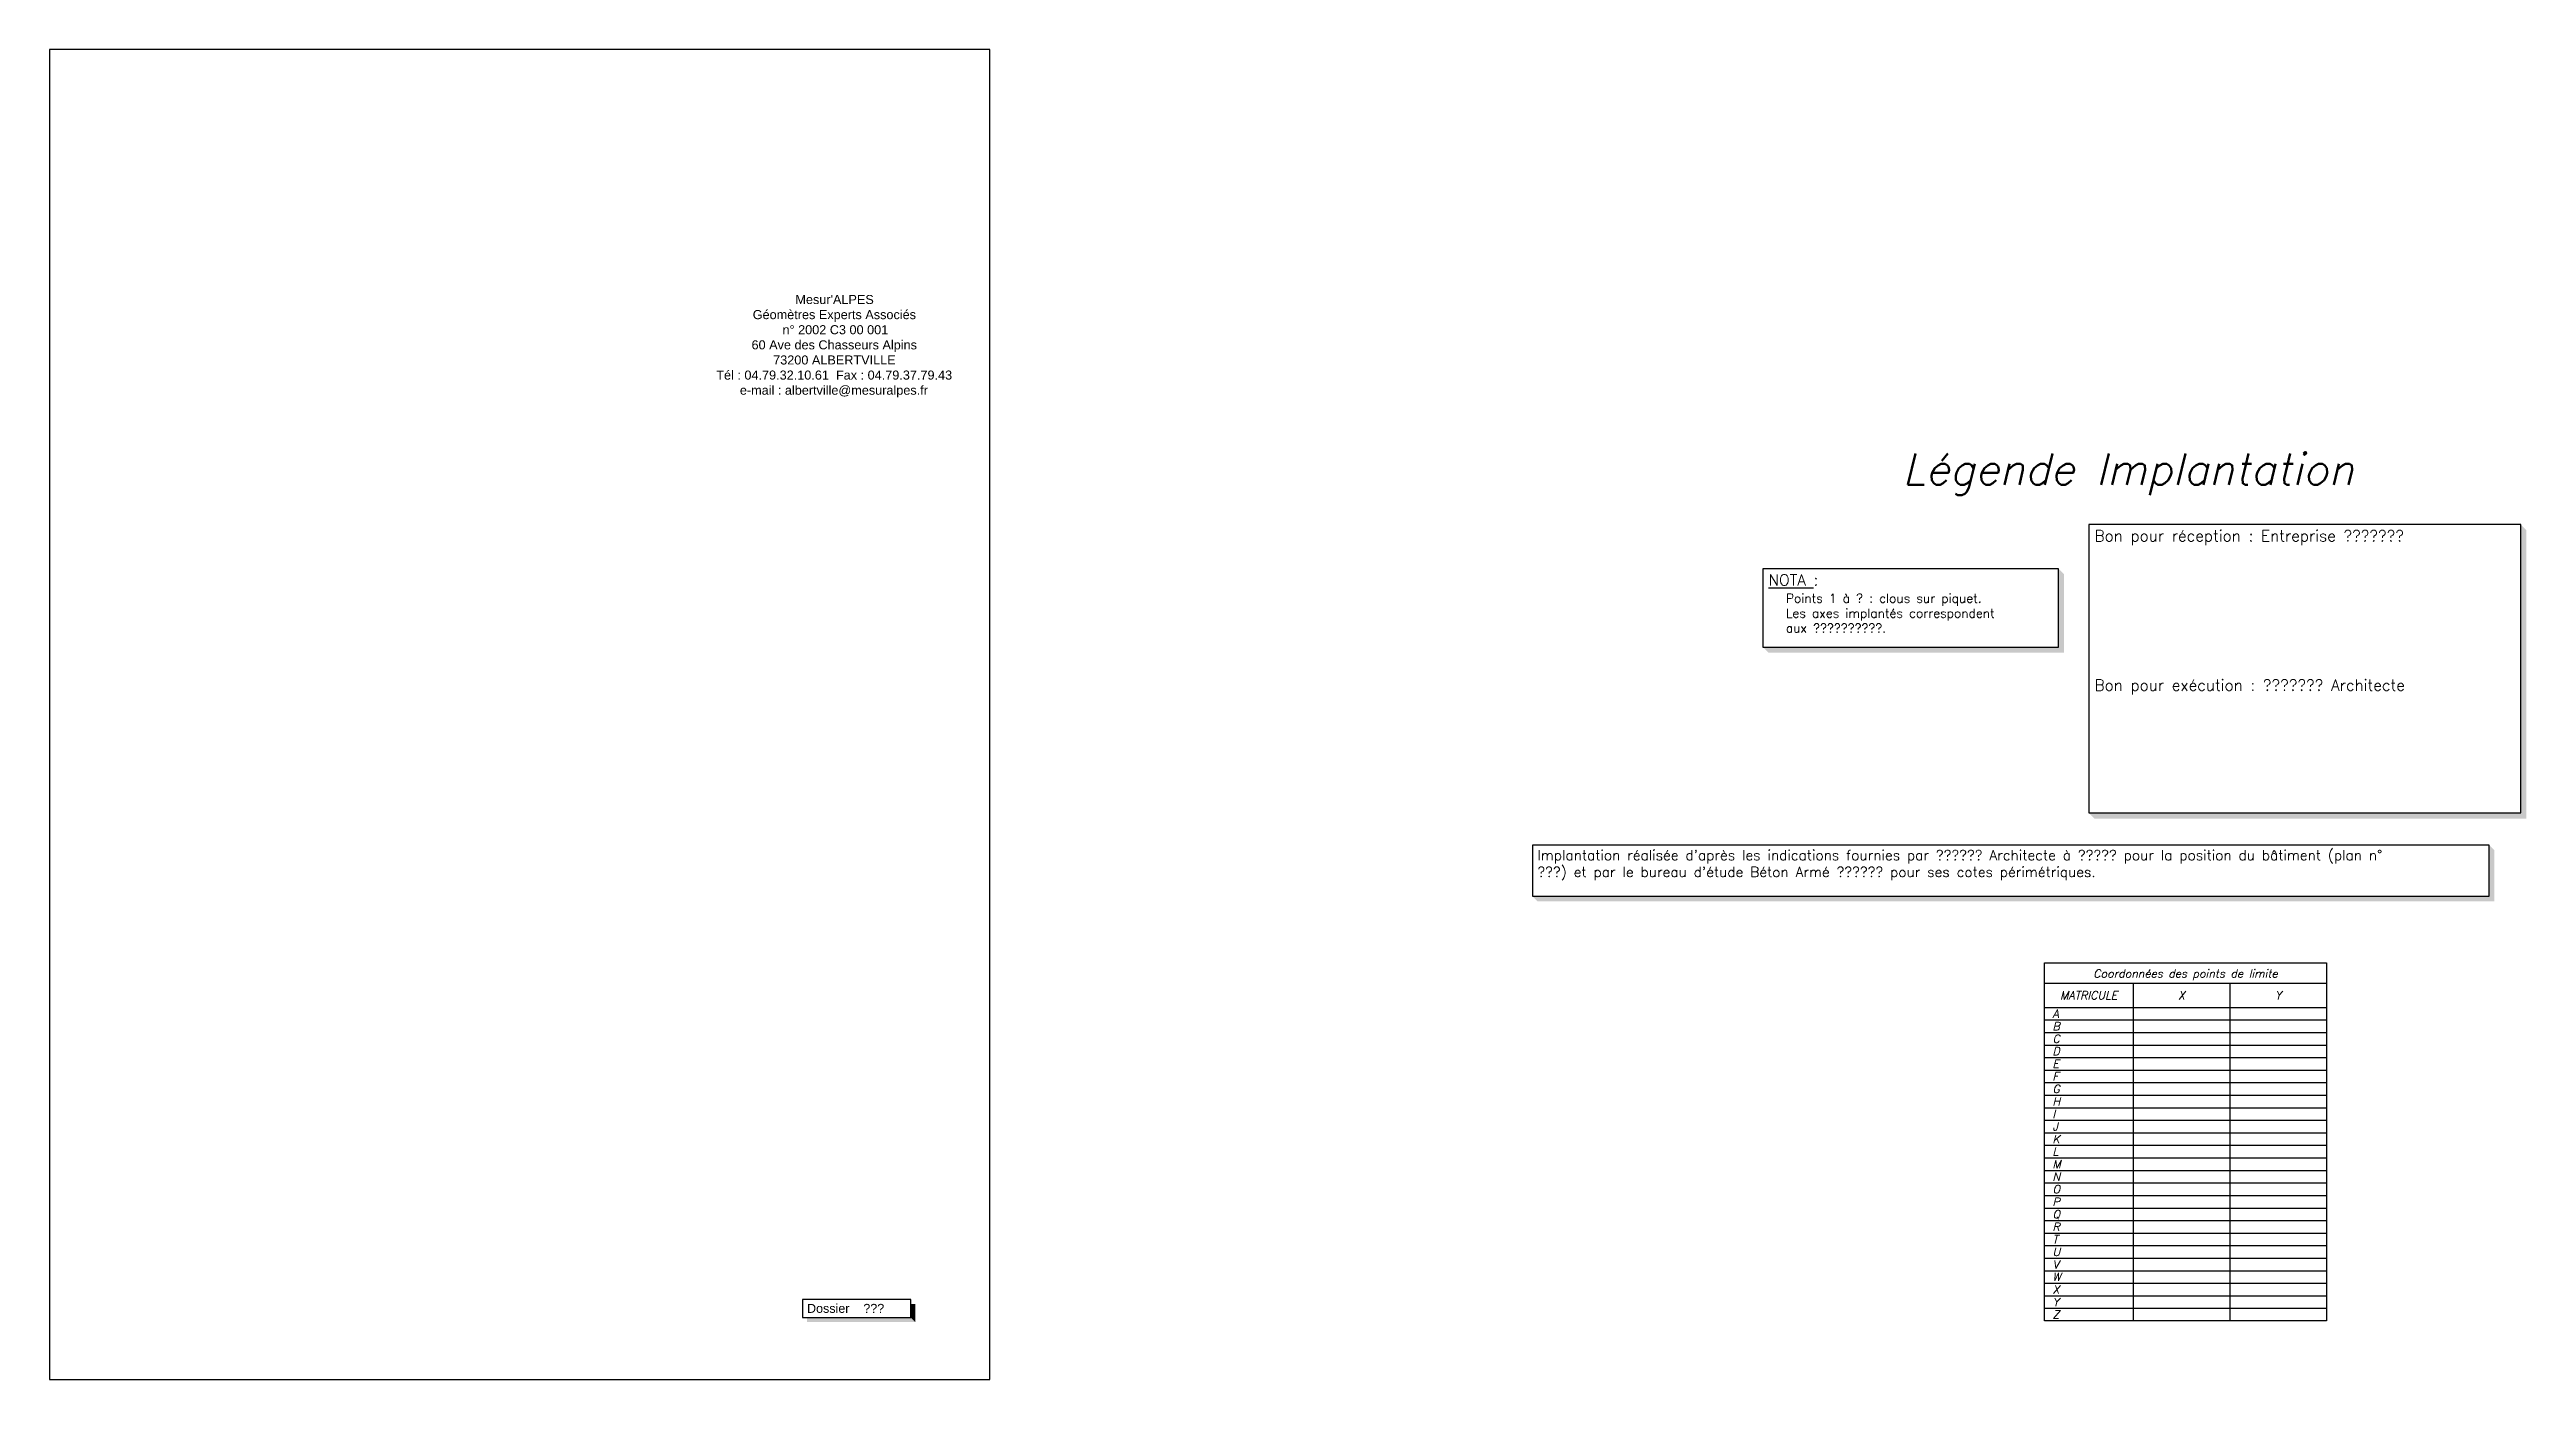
# Model space of a CAD drawing. Header units: millimetres. Extents: x -1573 to 210, y -360 to 557.
# Drawn here: x -1573 to -1020, y 48 to 345 of the extents above; entities that cross this region are included whole.
import ezdxf
from ezdxf.enums import TextEntityAlignment as Align

# ---------------------------------------------------------------- set-up
doc = ezdxf.new("R2010")
doc.units = ezdxf.units.MM
doc.header["$LTSCALE"] = 2
doc.set_wipeout_variables(frame=1)
for name, color, linetype in [('Encadrements', 7, 'Continuous'), ('Légende Bornage', 7, 'Continuous'), ('Légende Topo', 7, 'Continuous'), ('TableauDePoints', 7, 'Continuous'), ('Texte', 7, 'Continuous'), ('Wipeout', 255, 'Continuous')]:
    doc.layers.add(name, color=color, linetype=linetype)
doc.styles.add('17', font='romans.shx', dxfattribs={"oblique": 13.5, "height": 0.4})
doc.styles.add('Arial', font='arial.ttf')
doc.styles.add('bornage', font='romanc.shx', dxfattribs={"height": 0.32})
doc.styles.add('Cotation Alti', font='romans.shx', dxfattribs={"oblique": 13.5, "height": 0.28})
doc.styles.add('ROMANS', font='ROMANC.shx', dxfattribs={"height": 0.36})
doc.styles.add('style1', font='arial.ttf', dxfattribs={"height": 2})

msp = doc.modelspace()

# ---------------------------------------------------------------- texts
at = {"layer": 'Légende Bornage', "insert": (-1189.178, 227.826), "char_height": 2.5, "width": 63.5228, "attachment_point": 1, "rotation": 0, "style": 'bornage'}
msp.add_mtext('{\\LNOTA} :', dxfattribs=at)
at = {"layer": 'Légende Bornage', "insert": (-1185.295, 223.493), "char_height": 2, "width": 101.37792, "attachment_point": 1, "style": 'ROMANS'}
msp.add_mtext('Points 1 à ? : clous sur piquet.\\PLes axes implantés correspondent\\Paux ??????????.', dxfattribs=at)
at = {"layer": 'Légende Topo', "style": 'Cotation Alti', "oblique": 13.5}
msp.add_text('Légende Implantation', height=7, dxfattribs=at).set_placement((-1159.241, 247.844))

# ---------------------------------------------------------------- linework, layer by layer
at = {"layer": 'Légende Topo', "flags": 128}
msp.add_lwpolyline([(-1190.428, 211.583), (-1124.405, 211.583), (-1124.405, 229.076), (-1190.428, 229.076)], close=True, dxfattribs=at)
at = {"layer": 'Légende Topo'}
for points in [[(-1124.405, 211.583), (-1124.405, 229.076), (-1123.155, 210.333), (-1123.155, 227.826)], [(-1190.428, 211.583), (-1124.405, 211.583), (-1189.178, 210.333), (-1123.155, 210.333)]]:
    msp.add_solid(points, dxfattribs=at)

msp.set_redraw_order([(e.dxf.handle, doc.entitydb.next_handle()) for e in msp.query("TEXT MTEXT ATTDEF DIMENSION ARC_DIMENSION")])  # texts and dimensions are drawn at this point

# ---------------------------------------------------------------- wipeouts: each hides what was drawn before it
at = {"color": 255}
msp.add_wipeout([(-1418.537, 290.745), (-1377.559, 290.745), (-1377.559, 273.922), (-1370.907, 273.922), (-1370.912, 269.783), (-1375.739, 269.783), (-1375.739, 266.715), (-1420.357, 266.715), (-1420.357, 269.783), (-1425.185, 269.783), (-1425.189, 273.922), (-1418.537, 273.922)], dxfattribs=at)
msp.add_wipeout([(-1404.922, 65.91), (-1380.767, 65.91), (-1380.767, 61.844), (-1404.922, 61.844)])
for points, layer in [([(-1241.921, 155.956), (-1241.921, 167.379), (-1028.203, 167.379), (-1028.203, 155.956)], 'Légende Bornage'), ([(-1127.531, 141.078), (-1064.531, 141.078), (-1064.531, 61.124), (-1127.531, 61.124)], 'Wipeout')]:
    msp.add_wipeout(points).dxf.layer = layer
at = {"lineweight": 30}
msp.add_wipeout([(-1117.606, 238.934), (-1021.136, 238.934), (-1021.136, 174.547), (-1117.606, 174.547)], dxfattribs=at).dxf.layer = 'Wipeout'

# ---------------------------------------------------------------- next in the draw order: linework, layer by layer
msp.add_lwpolyline([(-1573.116, 48.036), (-1363.116, 48.036), (-1363.116, 345.036), (-1573.116, 345.036)], close=True)
at = {"layer": 'Encadrements', "flags": 128}
msp.add_lwpolyline([(-1404.922, 61.844), (-1380.767, 61.844), (-1380.767, 65.91), (-1404.922, 65.91)], close=True, dxfattribs=at)
at = {"layer": 'Encadrements'}
for points in [[(-1403.922, 61.844), (-1380.767, 61.844), (-1403.922, 60.844), (-1379.767, 60.844)], [(-1380.767, 61.844), (-1380.767, 64.91), (-1379.767, 60.844), (-1379.767, 64.91)]]:
    msp.add_solid(points, dxfattribs=at)
at = {"layer": 'Légende Topo', "flags": 128}
msp.add_lwpolyline([(-1117.606, 174.547), (-1021.136, 174.547), (-1021.136, 238.934), (-1117.606, 238.934)], close=True, dxfattribs=at)
at = {"layer": 'Légende Topo', "color": 1, "flags": 128}
msp.add_lwpolyline([(-1241.921, 155.956), (-1028.203, 155.956), (-1028.203, 167.379), (-1241.921, 167.379)], close=True, dxfattribs=at)
at = {"layer": 'Légende Topo'}
for points in [[(-1021.136, 174.547), (-1021.136, 238.934), (-1019.886, 173.297), (-1019.886, 237.684)], [(-1117.606, 174.547), (-1021.136, 174.547), (-1116.356, 173.297), (-1019.886, 173.297)]]:
    msp.add_solid(points, dxfattribs=at)
at = {"layer": 'Légende Topo', "color": 1}
for points in [[(-1028.203, 155.956), (-1028.203, 167.379), (-1027.078, 154.831), (-1027.078, 166.254)], [(-1241.921, 155.956), (-1028.203, 155.956), (-1240.796, 154.831), (-1027.078, 154.831)]]:
    msp.add_solid(points, dxfattribs=at)
at = {"layer": 'TableauDePoints'}
for p, q in [((-1107.731, 136.524), (-1107.731, 61.124)), ((-1086.131, 136.524), (-1086.131, 61.124)), ((-1127.531, 131.124), (-1064.531, 131.124)), ((-1127.531, 128.324), (-1064.531, 128.324)), ((-1127.531, 125.524), (-1064.531, 125.524)), ((-1127.531, 122.724), (-1064.531, 122.724)), ((-1127.531, 119.924), (-1064.531, 119.924)), ((-1127.531, 117.124), (-1064.531, 117.124)), ((-1127.531, 114.324), (-1064.531, 114.324)), ((-1127.531, 111.524), (-1064.531, 111.524)), ((-1127.531, 108.724), (-1064.531, 108.724)), ((-1127.531, 105.924), (-1064.531, 105.924)), ((-1127.531, 103.124), (-1064.531, 103.124)), ((-1127.531, 100.324), (-1064.531, 100.324)), ((-1127.531, 97.524), (-1064.531, 97.524)), ((-1127.531, 94.724), (-1064.531, 94.724)), ((-1127.531, 91.924), (-1064.531, 91.924)), ((-1127.531, 89.124), (-1064.531, 89.124)), ((-1127.531, 86.324), (-1064.531, 86.324)), ((-1127.531, 83.524), (-1064.531, 83.524)), ((-1127.531, 80.724), (-1064.531, 80.724)), ((-1127.531, 77.924), (-1064.531, 77.924)), ((-1127.531, 75.124), (-1064.531, 75.124)), ((-1127.531, 72.324), (-1064.531, 72.324)), ((-1127.531, 69.524), (-1064.531, 69.524)), ((-1127.531, 66.724), (-1064.531, 66.724)), ((-1127.531, 63.924), (-1064.531, 63.924))]:
    msp.add_line(p, q, dxfattribs=at)
at = {"layer": 'TableauDePoints', "flags": 128}
msp.add_lwpolyline([(-1127.531, 136.524), (-1127.531, 141.078), (-1064.531, 141.078), (-1064.531, 136.524)], dxfattribs=at)
msp.add_lwpolyline([(-1127.531, 136.524), (-1064.531, 136.524), (-1064.531, 61.124), (-1127.531, 61.124)], close=True, dxfattribs=at)

# ---------------------------------------------------------------- next in the draw order: texts
at = {"insert": (-1403.922, 64.91), "char_height": 2, "attachment_point": 1, "style": 'style1'}
msp.add_mtext_dynamic_manual_height_columns('Dossier    ???', width=22.15509, gutter_width=10, heights=[0], dxfattribs=at)
at = {"layer": 'Légende Topo', "insert": (-1116.356, 237.684), "char_height": 2.5, "width": 93.97015, "attachment_point": 1, "style": 'ROMANS'}
msp.add_mtext('Bon pour réception : Entreprise ???????\\P\\P\\P\\P\\P\\P\\P\\PBon pour exécution : ??????? Architecte', dxfattribs=at)
at = {"layer": 'Légende Topo', "color": 1, "insert": (-1240.796, 166.254), "char_height": 2.25, "width": 211.46776, "attachment_point": 1, "style": 'ROMANS'}
msp.add_mtext("Implantation réalisée d'après les indications fournies par ?????? Architecte à ????? pour la position du bâtiment (plan n° ???) et par le bureau d'étude Béton Armé ?????? pour ses cotes périmétriques.  ", dxfattribs=at)
at = {"layer": 'TableauDePoints', "style": '17', "oblique": 13.5}
for s, p in [('Coordonnées des points de limite', (-1096.031, 138.674)), ('MATRICULE', (-1117.631, 133.824)), ('X', (-1096.931, 133.824)), ('Y', (-1075.331, 133.824))]:
    msp.add_text(s, height=1.8, dxfattribs=at).set_placement(p, align=Align.MIDDLE_CENTER)
for s, p in [('A', (-1125.731, 128.824)), ('B', (-1125.731, 126.024)), ('D', (-1125.731, 120.424)), ('C', (-1125.731, 123.224)), ('E', (-1125.731, 117.624)), ('F', (-1125.731, 114.824)), ('H', (-1125.731, 109.224)), ('G', (-1125.731, 112.024)), ('J', (-1125.731, 103.624)), ('I', (-1125.731, 106.424)), ('K', (-1125.731, 100.824)), ('L', (-1125.731, 98.024)), ('M', (-1125.731, 95.224)), ('N', (-1125.731, 92.424)), ('P', (-1125.731, 86.824)), ('O', (-1125.731, 89.624)), ('R', (-1125.731, 81.224)), ('Q', (-1125.731, 84.024)), ('T', (-1125.731, 78.424)), ('U', (-1125.731, 75.624)), ('V', (-1125.731, 72.824)), ('X', (-1125.731, 67.224)), ('W', (-1125.731, 70.024)), ('Z', (-1125.731, 61.624)), ('Y', (-1125.731, 64.424))]:
    msp.add_text(s, height=1.8, dxfattribs=at).set_placement(p)
at = {"layer": 'Texte', "color": 5, "insert": (-1432.155, 290.228), "char_height": 2.025, "attachment_point": 1, "style": 'Arial'}
msp.add_mtext_dynamic_manual_height_columns("\\pi25.623;Mesur'ALPES\\P\\pi16.096;Géomètres Experts Associés\\P\\pi22.745;n° 2002 C3 00 001\\P\\pi15.835;60 Ave des Chasseurs Alpins\\P\\pi20.665;73200 ALBERTVILLE\\P\\pi7.9577;Tél : 04.79.32.10.61  Fax : 04.79.37.79.43\\P\\pi13.227;e-mail : albertville@mesuralpes.fr", width=68.40793, gutter_width=12.5, heights=[0], dxfattribs=at)

doc.saveas('drawing.dxf')
